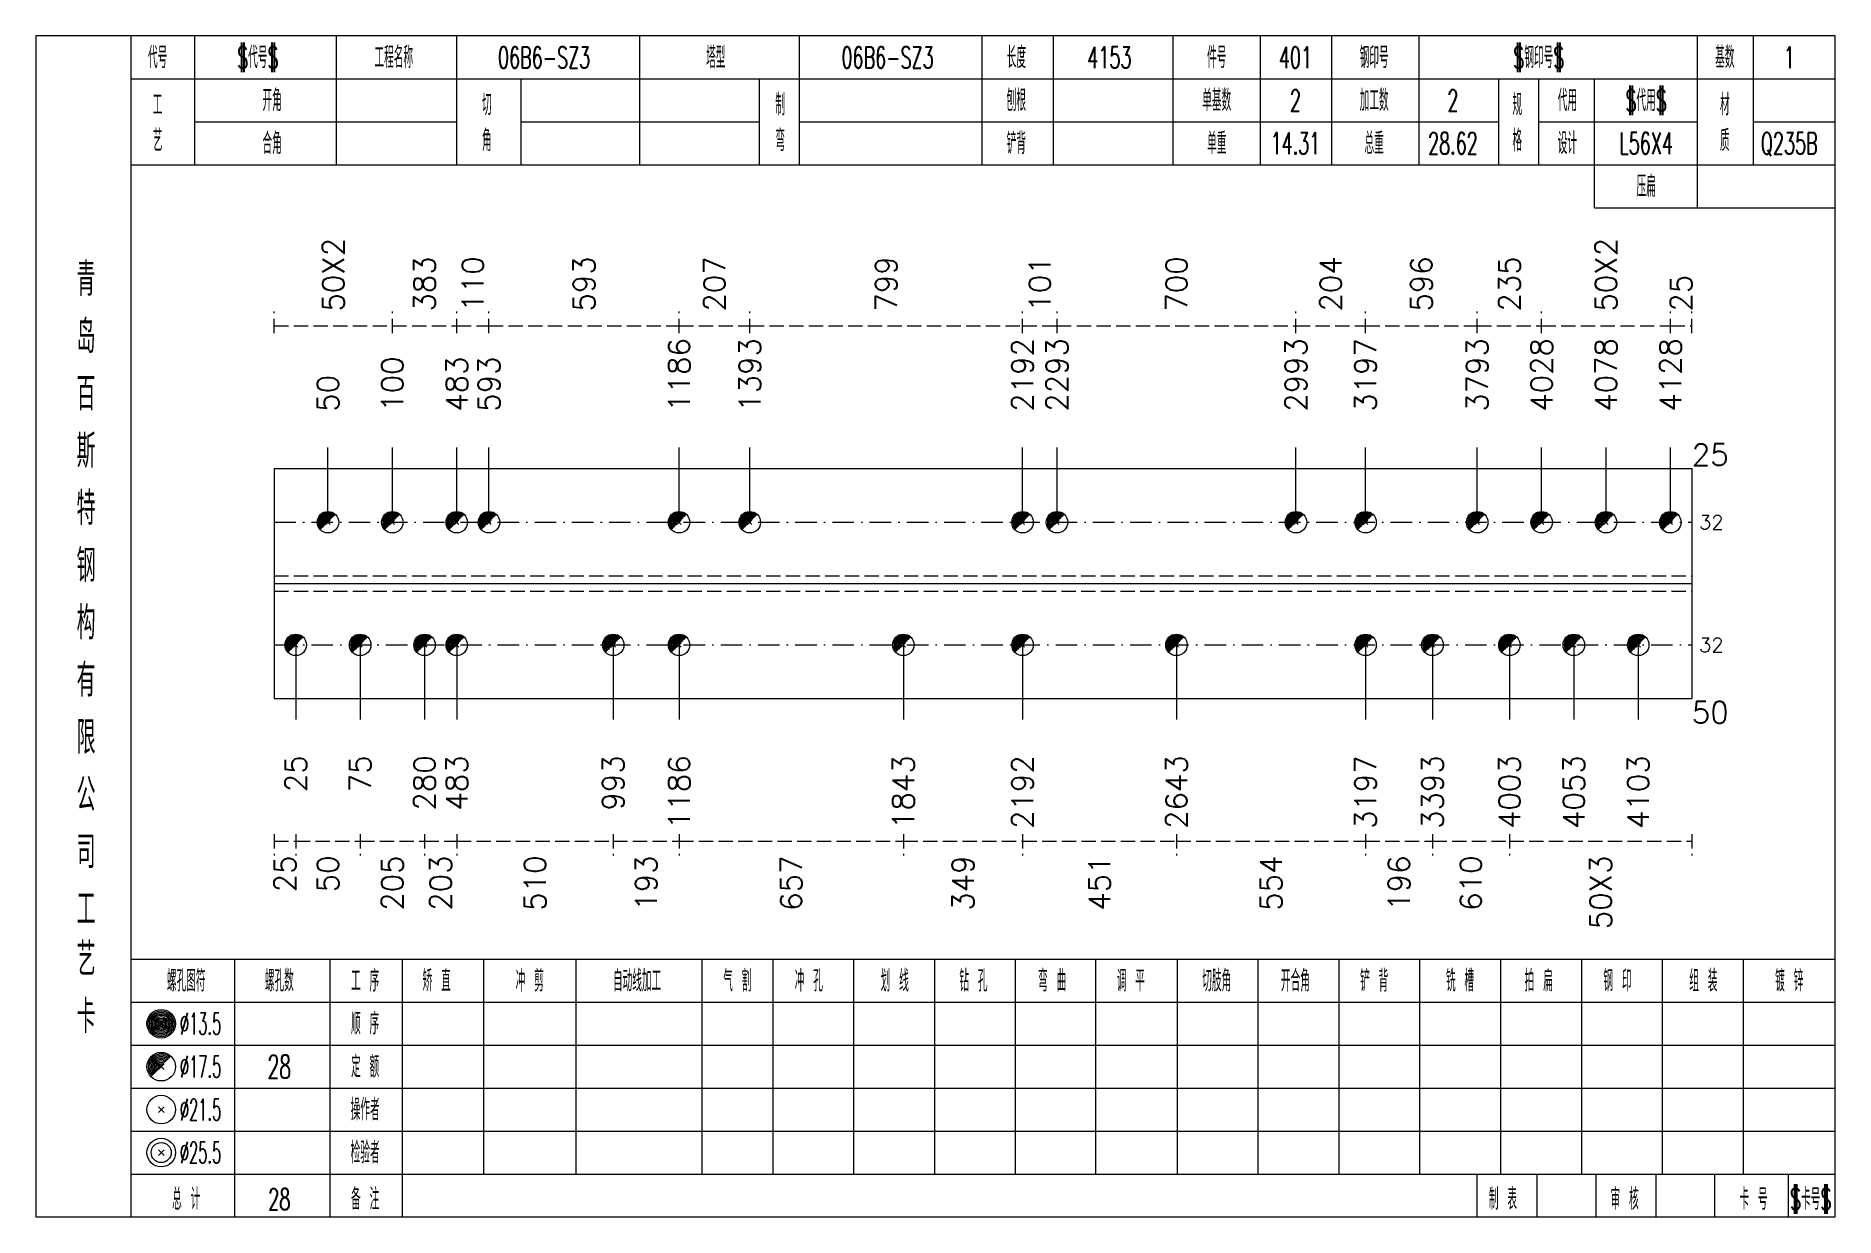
# Model space of a CAD drawing. Extents: x -533 to 8774, y 0 to 7979.
# Drawn here: x 2108.4 to 2359.8, y 5464 to 5629 of the extents above; entities that cross this region are included whole.
import ezdxf
from ezdxf.enums import TextEntityAlignment as Align

# ---------------------------------------------------------------- set-up
doc = ezdxf.new("R2010")
doc.units = 0
doc.header["$MEASUREMENT"] = 0
doc.linetypes.add('一点画线', pattern=[5.2, 3, -1, 0.2, -1])
doc.linetypes.add('虚线', pattern=[2.75, 2, -0.75])
doc.layers.get('0').update_dxf_attribs({"linetype": 'CONTINUOUS', "lineweight": 25})
for name, color, linetype, lineweight in [('1', 7, 'CONTINUOUS', 25), ('4', 7, 'CONTINUOUS', 25), ('5', 7, 'CONTINUOUS', 25)]:
    doc.layers.add(name, color=color, linetype=linetype, lineweight=lineweight)
doc.styles.get("Standard").update_dxf_attribs({"font": 'simplex.shx', "width": 0.7, "height": 3, "bigfont": 'gbhzfs.shx'})

msp = doc.modelspace()

# ---------------------------------------------------------------- texts
at = {"color": 8, "linetype": 'Continuous', "lineweight": 9}
for s, p in [('50X2', (2149.95, 5590.51)), ('50X2', (2327.8, 5590.51)), ('383', (2162.7, 5590.51)), ('110', (2169.45, 5590.51)), ('593', (2184.99, 5590.51)), ('207', (2203.21, 5590.51)), ('799', (2227.2, 5590.51)), ('101', (2248.67, 5590.51)), ('700', (2267.77, 5590.51)), ('204', (2289.33, 5590.51)), ('596', (2302, 5590.51)), ('235', (2314.3, 5590.51)), ('25', (2338.3, 5590.51))]:
    msp.add_text(s, height=3, rotation=90, dxfattribs=at).set_placement(p, align=Align.MIDDLE_LEFT)
at = {"color": 7, "linetype": 'Continuous', "lineweight": 13}
for s, p in [('1186', (2198.27, 5576.51)), ('1393', (2208.15, 5576.51)), ('2192', (2246.26, 5576.51)), ('2293', (2251.08, 5576.51)), ('2993', (2284.47, 5576.51)), ('3197', (2294.2, 5576.51)), ('3793', (2309.8, 5576.51)), ('4028', (2318.8, 5576.51)), ('4078', (2327.8, 5576.51)), ('4128', (2336.8, 5576.51)), ('100', (2158.2, 5576.51)), ('483', (2167.2, 5576.51)), ('593', (2171.7, 5576.51)), ('50', (2149.2, 5576.51))]:
    msp.add_text(s, height=3, rotation=90, dxfattribs=at).set_placement(p, align=Align.MIDDLE_LEFT)
for s, height, p in [('25', 3, (2339.8, 5570.51)), ('32', 2, (2340.8, 5561.08)), ('32', 2, (2340.8, 5543.94))]:
    msp.add_text(s, height=height, dxfattribs=at).set_placement(p, align=Align.MIDDLE_LEFT)
at = {"color": 8, "linetype": 'Continuous', "lineweight": 9}
for s, p in [('25', (2143.2, 5514.51)), ('50', (2149.2, 5514.51)), ('205', (2158.2, 5514.51)), ('203', (2164.95, 5514.51)), ('510', (2178.13, 5514.51)), ('193', (2193.67, 5514.51)), ('657', (2213.94, 5514.51)), ('349', (2237.94, 5514.51)), ('451', (2257.02, 5514.51)), ('554', (2280.99, 5514.51)), ('196', (2298.87, 5514.51)), ('610', (2308.92, 5514.51)), ('50X3', (2327.05, 5514.51))]:
    msp.add_text(s, height=3, rotation=90, dxfattribs=at).set_placement(p, align=Align.MIDDLE_RIGHT)
at = {"layer": '1', "color": 7, "linetype": 'Continuous', "lineweight": 13}
msp.add_text('50', height=3, dxfattribs=at).set_placement((2339.8, 5534.51), align=Align.MIDDLE_LEFT)
for s, p in [('25', (2144.7, 5528.51)), ('75', (2153.7, 5528.51)), ('280', (2162.7, 5528.51)), ('483', (2167.2, 5528.51)), ('993', (2189.07, 5528.51)), ('1186', (2198.27, 5528.51)), ('1843', (2229.61, 5528.51)), ('2192', (2246.26, 5528.51)), ('2643', (2267.77, 5528.51)), ('3197', (2294.2, 5528.51)), ('3393', (2303.55, 5528.51)), ('4003', (2314.3, 5528.51)), ('4053', (2323.3, 5528.51)), ('4103', (2332.3, 5528.51))]:
    msp.add_text(s, height=3, rotation=90, dxfattribs=at).set_placement(p, align=Align.MIDDLE_RIGHT)
at = {"layer": '4', "color": 1, "linetype": 'Continuous', "lineweight": 13}
for s, height, width, p in [('代号', 3, 0.6, (2125.4, 5626.01)), ('$代号$', 3, 0.6, (2139.4, 5626.01)), ('工程名称', 3, 0.6, (2158.4, 5626.01)), ('06B6-SZ3', 3, 0.6, (2179.4, 5626.01)), ('塔型', 3, 0.6, (2203.4, 5626.01)), ('06B6-SZ3', 3, 0.6, (2227.4, 5626.01)), ('长度', 3, 0.6, (2245.4, 5626.01)), ('4153', 3, 0.6, (2258.4, 5626.01)), ('件号', 3, 0.6, (2273.4, 5626.01)), ('401', 3, 0.6, (2284.4, 5626.01)), ('钢印号', 3, 0.6, (2295.4, 5626.01)), ('$钢印号$', 3, 0.6, (2318.4, 5626.01)), ('基数', 3, 0.6, (2344.4, 5626.01)), ('1', 3, 0.6, (2353.4, 5626.01)), ('开角', 3, 0.6, (2141.4, 5620.01)), ('刨根', 3, 0.6, (2245.4, 5620.01)), ('单基数', 3, 0.6, (2273.4, 5620.01)), ('2', 3, 0.6, (2284.4, 5620.01)), ('加工数', 3, 0.6, (2295.4, 5620.01)), ('2', 3, 0.6, (2306.4, 5620.01)), ('代用', 3, 0.6, (2322.4, 5620.01)), ('$代用$', 3, 0.6, (2333.4, 5620.01)), ('工', 3, 0.6, (2125.4, 5619.41)), ('切', 3, 0.6, (2171.4, 5619.41)), ('制', 3, 0.6, (2212.4, 5619.41)), ('规', 3, 0.6, (2315.4, 5619.41)), ('材', 3, 0.6, (2344.4, 5619.41)), ('艺', 3, 0.6, (2125.4, 5614.41)), ('合角', 3, 0.6, (2141.4, 5614.01)), ('角', 3, 0.6, (2171.4, 5614.41)), ('弯', 3, 0.6, (2212.4, 5614.41)), ('铲背', 3, 0.6, (2245.4, 5614.01)), ('单重', 3, 0.6, (2273.4, 5614.01)), ('14.31', 3, 0.6, (2284.4, 5614.01)), ('总重', 3, 0.6, (2295.4, 5614.01)), ('28.62', 3, 0.6, (2306.4, 5614.01)), ('格', 3, 0.6, (2315.4, 5614.41)), ('设计', 3, 0.6, (2322.4, 5614.01)), ('L56X4', 3, 0.6, (2333.4, 5614.01)), ('质', 3, 0.6, (2344.4, 5614.41)), ('Q235B', 3, 0.6, (2353.4, 5614.01)), ('压扁', 3, 0.6, (2333.4, 5608.01)), ('青', 4.6, 0.8, (2115.4, 5595.01)), ('岛', 4.6, 0.8, (2115.4, 5587.01)), ('百', 4.6, 0.8, (2115.4, 5579.01)), ('斯', 4.6, 0.8, (2115.4, 5571.01)), ('特', 4.6, 0.8, (2115.4, 5563.01)), ('钢', 4.6, 0.8, (2115.4, 5555.01)), ('构', 4.6, 0.8, (2115.4, 5547.01)), ('有', 4.6, 0.8, (2115.4, 5539.01)), ('限', 4.6, 0.8, (2115.4, 5531.01)), ('公', 4.6, 0.8, (2115.4, 5523.01)), ('司', 4.6, 0.8, (2115.4, 5515.01)), ('工', 4.6, 0.8, (2115.4, 5507.01)), ('艺', 4.6, 0.8, (2115.4, 5500.01)), ('螺孔图符', 3, 0.6, (2129.4, 5497.01)), ('螺孔数', 3, 0.6, (2142.4, 5497.01)), ('工 序', 3, 0.6, (2154.4, 5497.01)), ('矫 直', 3, 0.6, (2164.4, 5497.01)), ('冲 剪', 3, 0.6, (2177.4, 5497.01)), ('自动线加工', 3, 0.6, (2192.4, 5497.01)), ('气 割', 3, 0.6, (2206.4, 5497.01)), ('冲 孔', 3, 0.6, (2216.4, 5497.01)), ('划 线', 3, 0.6, (2228.4, 5497.01)), ('钻 孔', 3, 0.6, (2239.4, 5497.01)), ('弯 曲', 3, 0.6, (2250.4, 5497.01)), ('调 平', 3, 0.6, (2261.4, 5497.01)), ('切肢角', 3, 0.6, (2273.4, 5497.01)), ('开合角', 3, 0.6, (2284.4, 5497.01)), ('铲 背', 3, 0.6, (2295.4, 5497.01)), ('铣 槽', 3, 0.6, (2307.4, 5497.01)), ('拍 扁', 3, 0.6, (2318.4, 5497.01)), ('钢 印', 3, 0.6, (2329.4, 5497.01)), ('组 装', 3, 0.6, (2341.4, 5497.01)), ('镀 锌', 3, 0.6, (2353.4, 5497.01)), ('卡', 4.6, 0.8, (2115.4, 5492.01)), ('%%C13.5', 3, 0.5, (2131.4, 5491.01)), ('顺 序', 3, 0.6, (2154.4, 5491.01)), ('%%C17.5', 3, 0.5, (2131.4, 5485.01)), ('28', 3.2, 0.6, (2142.4, 5485.01)), ('定 额', 3, 0.6, (2154.4, 5485.01)), ('操作者', 3, 0.6, (2154.4, 5479.01)), ('%%C21.5', 3, 0.5, (2131.4, 5479.01)), ('%%C25.5', 3, 0.5, (2131.4, 5473.01)), ('检验者', 3, 0.6, (2154.4, 5473.01)), ('总 计', 3, 0.6, (2129.4, 5466.51)), ('28', 3, 0.6, (2142.4, 5466.51)), ('备 注', 3, 0.6, (2154.4, 5466.51)), ('制 表', 3, 0.6, (2313.4, 5466.51)), ('审 核', 3, 0.6, (2330.4, 5466.51)), ('卡 号', 3, 0.6, (2348.4, 5466.51)), ('$卡号$', 3, 0.6, (2356.4, 5466.51))]:
    msp.add_text(s, height=height, dxfattribs=dict(at, width=width)).set_placement(p, align=Align.MIDDLE_CENTER)

# ---------------------------------------------------------------- blocks, each defined once
blk = doc.blocks.new('孔17.5')
at = {"layer": '5', "color": 7, "linetype": 'Continuous', "lineweight": 0}
for p, q in [((-0.2, -0.2), (0.2, 0.2)), ((-0.2, 0.2), (0.2, -0.2))]:
    blk.add_line(p, q, dxfattribs=at)
at = {"layer": '5', "color": 7, "linetype": 'Continuous', "lineweight": 13}
blk.add_circle((0, 0), 1, dxfattribs=at)
for radius in [0.9, 0.8, 0.7, 0.6, 0.5, 0.4, 0.3, 0.2, 0.1]:
    blk.add_arc((0, 0), radius, 45, 225, dxfattribs=at)

# ---------------------------------------------------------------- linework, layer by layer
at = {"color": 8, "linetype": '虚线', "lineweight": 9}
for p, q in [((2141.7, 5587.51), (2141.7, 5590.51)), ((2158.2, 5587.51), (2158.2, 5590.51)), ((2158.2, 5587.51), (2158.2, 5590.51)), ((2167.2, 5587.51), (2167.2, 5590.51)), ((2167.2, 5587.51), (2167.2, 5590.51)), ((2171.7, 5587.51), (2171.7, 5590.51)), ((2171.7, 5587.51), (2171.7, 5590.51)), ((2198.27, 5587.51), (2198.27, 5590.51)), ((2198.27, 5587.51), (2198.27, 5590.51)), ((2208.15, 5587.51), (2208.15, 5590.51)), ((2208.15, 5587.51), (2208.15, 5590.51)), ((2246.26, 5587.51), (2246.26, 5590.51)), ((2246.26, 5587.51), (2246.26, 5590.51)), ((2251.08, 5587.51), (2251.08, 5590.51)), ((2251.08, 5587.51), (2251.08, 5590.51)), ((2284.47, 5587.51), (2284.47, 5590.51)), ((2284.47, 5587.51), (2284.47, 5590.51)), ((2294.2, 5587.51), (2294.2, 5590.51)), ((2294.2, 5587.51), (2294.2, 5590.51)), ((2309.8, 5587.51), (2309.8, 5590.51)), ((2309.8, 5587.51), (2309.8, 5590.51)), ((2318.8, 5587.51), (2318.8, 5590.51)), ((2318.8, 5587.51), (2318.8, 5590.51)), ((2336.8, 5587.51), (2336.8, 5590.51)), ((2336.8, 5587.51), (2336.8, 5590.51)), ((2339.8, 5587.51), (2339.8, 5590.51)), ((2141.7, 5588.51), (2158.2, 5588.51)), ((2158.2, 5588.51), (2167.2, 5588.51)), ((2167.2, 5588.51), (2171.7, 5588.51)), ((2171.7, 5588.51), (2198.27, 5588.51)), ((2198.27, 5588.51), (2208.15, 5588.51)), ((2208.15, 5588.51), (2246.26, 5588.51)), ((2246.26, 5588.51), (2251.08, 5588.51)), ((2251.08, 5588.51), (2284.47, 5588.51)), ((2284.47, 5588.51), (2294.2, 5588.51)), ((2294.2, 5588.51), (2309.8, 5588.51)), ((2309.8, 5588.51), (2318.8, 5588.51)), ((2318.8, 5588.51), (2336.8, 5588.51)), ((2336.8, 5588.51), (2339.8, 5588.51)), ((2141.7, 5517.51), (2141.7, 5514.51)), ((2141.7, 5516.51), (2144.7, 5516.51)), ((2144.7, 5517.51), (2144.7, 5514.51)), ((2144.7, 5517.51), (2144.7, 5514.51)), ((2144.7, 5516.51), (2153.7, 5516.51)), ((2153.7, 5517.51), (2153.7, 5514.51)), ((2153.7, 5517.51), (2153.7, 5514.51)), ((2153.7, 5516.51), (2162.7, 5516.51)), ((2162.7, 5517.51), (2162.7, 5514.51)), ((2162.7, 5517.51), (2162.7, 5514.51)), ((2162.7, 5516.51), (2167.2, 5516.51)), ((2167.2, 5517.51), (2167.2, 5514.51)), ((2167.2, 5517.51), (2167.2, 5514.51)), ((2167.2, 5516.51), (2189.07, 5516.51)), ((2189.07, 5517.51), (2189.07, 5514.51)), ((2189.07, 5517.51), (2189.07, 5514.51)), ((2189.07, 5516.51), (2198.27, 5516.51)), ((2198.27, 5517.51), (2198.27, 5514.51)), ((2198.27, 5517.51), (2198.27, 5514.51)), ((2198.27, 5516.51), (2229.61, 5516.51)), ((2229.61, 5517.51), (2229.61, 5514.51)), ((2229.61, 5517.51), (2229.61, 5514.51)), ((2229.61, 5516.51), (2246.26, 5516.51)), ((2246.26, 5517.51), (2246.26, 5514.51)), ((2246.26, 5517.51), (2246.26, 5514.51)), ((2246.26, 5516.51), (2267.77, 5516.51)), ((2267.77, 5517.51), (2267.77, 5514.51)), ((2267.77, 5517.51), (2267.77, 5514.51)), ((2267.77, 5516.51), (2294.2, 5516.51)), ((2294.2, 5517.51), (2294.2, 5514.51)), ((2294.2, 5517.51), (2294.2, 5514.51)), ((2294.2, 5516.51), (2303.55, 5516.51)), ((2303.55, 5517.51), (2303.55, 5514.51)), ((2303.55, 5517.51), (2303.55, 5514.51)), ((2303.55, 5516.51), (2314.3, 5516.51)), ((2314.3, 5517.51), (2314.3, 5514.51)), ((2314.3, 5517.51), (2314.3, 5514.51)), ((2314.3, 5516.51), (2339.8, 5516.51)), ((2339.8, 5517.51), (2339.8, 5514.51))]:
    msp.add_line(p, q, dxfattribs=at)
at = {"color": 7, "linetype": 'Continuous', "lineweight": 13}
for p, q in [((2149.2, 5561.08), (2149.2, 5571.51)), ((2158.2, 5561.08), (2158.2, 5571.51)), ((2167.2, 5561.08), (2167.2, 5571.51)), ((2171.7, 5561.08), (2171.7, 5571.51)), ((2198.27, 5561.08), (2198.27, 5571.51)), ((2208.15, 5561.08), (2208.15, 5571.51)), ((2246.26, 5561.08), (2246.26, 5571.51)), ((2251.08, 5561.08), (2251.08, 5571.51)), ((2284.47, 5561.08), (2284.47, 5571.51)), ((2294.2, 5561.08), (2294.2, 5571.51)), ((2309.8, 5561.08), (2309.8, 5571.51)), ((2318.8, 5561.08), (2318.8, 5571.51)), ((2327.8, 5561.08), (2327.8, 5571.51)), ((2336.8, 5561.08), (2336.8, 5571.51)), ((2144.7, 5543.94), (2144.7, 5533.51)), ((2153.7, 5543.94), (2153.7, 5533.51)), ((2162.7, 5543.94), (2162.7, 5533.51)), ((2167.2, 5543.94), (2167.2, 5533.51)), ((2189.07, 5543.94), (2189.07, 5533.51)), ((2198.27, 5543.94), (2198.27, 5533.51)), ((2229.61, 5543.94), (2229.61, 5533.51)), ((2246.26, 5543.94), (2246.26, 5533.51)), ((2267.77, 5543.94), (2267.77, 5533.51)), ((2294.2, 5543.94), (2294.2, 5533.51)), ((2303.55, 5543.94), (2303.55, 5533.51)), ((2314.3, 5543.94), (2314.3, 5533.51)), ((2323.3, 5543.94), (2323.3, 5533.51)), ((2332.3, 5543.94), (2332.3, 5533.51))]:
    msp.add_line(p, q, dxfattribs=at)
at = {"color": 7, "linetype": 'Continuous', "lineweight": 18}
for p, q in [((2141.7, 5568.58), (2141.7, 5536.44)), ((2141.7, 5568.58), (2339.8, 5568.58)), ((2339.8, 5568.58), (2339.8, 5536.44)), ((2141.7, 5552.51), (2339.8, 5552.51))]:
    msp.add_line(p, q, dxfattribs=at)
at = {"color": 3, "linetype": '一点画线', "lineweight": 13}
for p, q in [((2141.7, 5561.08), (2339.8, 5561.08)), ((2141.7, 5543.94), (2339.8, 5543.94))]:
    msp.add_line(p, q, dxfattribs=at)
at = {"color": 1, "linetype": '虚线', "lineweight": 18}
for p, q in [((2141.7, 5553.58), (2339.8, 5553.58)), ((2141.7, 5551.44), (2339.8, 5551.44))]:
    msp.add_line(p, q, dxfattribs=at)
at = {"layer": '1', "color": 7, "linetype": 'Continuous', "lineweight": 18}
msp.add_line((2141.7, 5536.44), (2339.8, 5536.44), dxfattribs=at)
at = {"layer": '4', "color": 1, "linetype": 'Continuous', "lineweight": 18}
for p, q in [((2121.7, 5464.01), (2121.7, 5629.01)), ((2130.6, 5611.01), (2130.6, 5629.01)), ((2150.4, 5611.01), (2150.4, 5629.01)), ((2167.2, 5611.01), (2167.2, 5629.01)), ((2192.8, 5611.01), (2192.8, 5629.01)), ((2215.1, 5611.01), (2215.1, 5629.01)), ((2240.6, 5611.01), (2240.6, 5629.01)), ((2250.6, 5611.01), (2250.6, 5629.01)), ((2267.3, 5611.01), (2267.3, 5629.01)), ((2279.5, 5611.01), (2279.5, 5629.01)), ((2289.5, 5611.01), (2289.5, 5629.01)), ((2301.7, 5611.01), (2301.7, 5629.01)), ((2340.6, 5605.01), (2340.6, 5629.01)), ((2348.4, 5611.01), (2348.4, 5629.01)), ((2121.7, 5623.01), (2359.8, 5623.01)), ((2176.2, 5611.01), (2176.2, 5623.01)), ((2209.5, 5611.01), (2209.5, 5623.01)), ((2312.8, 5611.01), (2312.8, 5623.01)), ((2318.4, 5611.01), (2318.4, 5623.01)), ((2326.2, 5605.01), (2326.2, 5623.01)), ((2130.6, 5617.01), (2167.2, 5617.01)), ((2176.2, 5617.01), (2209.5, 5617.01)), ((2215.1, 5617.01), (2312.8, 5617.01)), ((2318.4, 5617.01), (2340.6, 5617.01)), ((2348.4, 5617.01), (2359.8, 5617.01)), ((2121.7, 5611.01), (2359.8, 5611.01)), ((2326.2, 5605.01), (2359.8, 5605.01)), ((2121.7, 5500.01), (2359.8, 5500.01)), ((2136.2, 5464.01), (2136.2, 5500.01)), ((2149.5, 5464.01), (2149.5, 5500.01)), ((2159.6, 5464.01), (2159.6, 5500.01)), ((2171, 5470.01), (2171, 5500.01)), ((2183.9, 5470.01), (2183.9, 5500.01)), ((2201.5, 5470.01), (2201.5, 5500.01)), ((2211.4, 5470.01), (2211.4, 5500.01)), ((2222.7, 5470.01), (2222.7, 5500.01)), ((2234, 5470.01), (2234, 5500.01)), ((2245.3, 5470.01), (2245.3, 5500.01)), ((2256.5, 5470.01), (2256.5, 5500.01)), ((2267.9, 5470.01), (2267.9, 5500.01)), ((2279.2, 5470.01), (2279.2, 5500.01)), ((2290.5, 5470.01), (2290.5, 5500.01)), ((2301.8, 5470.01), (2301.8, 5500.01)), ((2313.1, 5470.01), (2313.1, 5500.01)), ((2324.4, 5470.01), (2324.4, 5500.01)), ((2335.7, 5470.01), (2335.7, 5500.01)), ((2347, 5470.01), (2347, 5500.01)), ((2121.7, 5494.01), (2359.8, 5494.01)), ((2121.7, 5488.01), (2359.8, 5488.01)), ((2121.7, 5482.01), (2359.8, 5482.01)), ((2121.7, 5476.01), (2359.8, 5476.01)), ((2121.7, 5470.01), (2359.8, 5470.01)), ((2309.8, 5464.01), (2309.8, 5470.01)), ((2318.2, 5464.01), (2318.2, 5470.01)), ((2326.4, 5464.01), (2326.4, 5470.01)), ((2334.8, 5464.01), (2334.8, 5470.01)), ((2343, 5464.01), (2343, 5470.01)), ((2353.3, 5464.01), (2353.3, 5470.01))]:
    msp.add_line(p, q, dxfattribs=at)
at = {"layer": '4', "color": 7, "linetype": 'Continuous', "lineweight": 13}
for p, q in [((2125.7, 5490.81), (2126.1, 5491.21)), ((2126.1, 5490.81), (2125.7, 5491.21)), ((2125.5, 5478.61), (2126.3, 5479.41)), ((2126.3, 5478.61), (2125.5, 5479.41)), ((2125.5, 5472.61), (2126.3, 5473.41)), ((2126.3, 5472.61), (2125.5, 5473.41))]:
    msp.add_line(p, q, dxfattribs=at)
at = {"layer": '4', "color": 7, "linetype": 'Continuous', "lineweight": 0}
for p, q in [((2125.5, 5484.61), (2126.3, 5485.41)), ((2125.5, 5485.41), (2126.3, 5484.61))]:
    msp.add_line(p, q, dxfattribs=at)
at = {"layer": '4', "color": 4, "linetype": 'Continuous', "lineweight": 18}
msp.add_lwpolyline([(2108.4, 5629.01), (2108.4, 5464.01), (2359.8, 5464.01), (2359.8, 5629.01)], close=True, dxfattribs=at)
at = {"layer": '4', "color": 7, "linetype": 'Continuous', "lineweight": 13}
for centre, radius in [((2125.9, 5491.01), 2), ((2125.9, 5491.01), 1.8), ((2125.9, 5491.01), 1.6), ((2125.9, 5491.01), 1.4), ((2125.9, 5491.01), 1.2), ((2125.9, 5491.01), 1), ((2125.9, 5491.01), 0.8), ((2125.9, 5491.01), 0.6), ((2125.9, 5491.01), 0.4), ((2125.9, 5491.01), 0.2), ((2125.9, 5485.01), 2), ((2125.9, 5479.01), 2), ((2125.9, 5473.01), 2), ((2125.9, 5473.01), 1.4)]:
    msp.add_circle(centre, radius, dxfattribs=at)
for radius in [1.8, 1.6, 1.4, 1.2, 1, 0.8, 0.6, 0.4, 0.2]:
    msp.add_arc((2125.9, 5485.01), radius, 45, 225, dxfattribs=at)

# ---------------------------------------------------------------- block references
at = {"color": 7, "linetype": 'Continuous', "lineweight": 13, "xscale": 1.5, "yscale": 1.5, "zscale": 1.5}
for p in [(2149.2, 5561.08), (2158.2, 5561.08), (2167.2, 5561.08), (2171.7, 5561.08), (2198.27, 5561.08), (2208.15, 5561.08), (2246.26, 5561.08), (2251.08, 5561.08), (2284.47, 5561.08), (2294.2, 5561.08), (2309.8, 5561.08), (2318.8, 5561.08), (2327.8, 5561.08), (2336.8, 5561.08)]:
    msp.add_blockref('孔17.5', p, dxfattribs=at)
at = {"layer": '1', "color": 7, "linetype": 'Continuous', "lineweight": 13, "xscale": 1.5, "yscale": 1.5, "zscale": 1.5}
for p in [(2144.7, 5543.94), (2153.7, 5543.94), (2162.7, 5543.94), (2167.2, 5543.94), (2189.07, 5543.94), (2198.27, 5543.94), (2229.61, 5543.94), (2246.26, 5543.94), (2267.77, 5543.94), (2294.2, 5543.94), (2303.55, 5543.94), (2314.3, 5543.94), (2323.3, 5543.94), (2332.3, 5543.94)]:
    msp.add_blockref('孔17.5', p, dxfattribs=at)

msp.set_redraw_order([(e.dxf.handle, doc.entitydb.next_handle()) for e in msp.query("TEXT MTEXT ATTDEF DIMENSION ARC_DIMENSION")])  # texts and dimensions are drawn at this point

doc.saveas('drawing.dxf')
